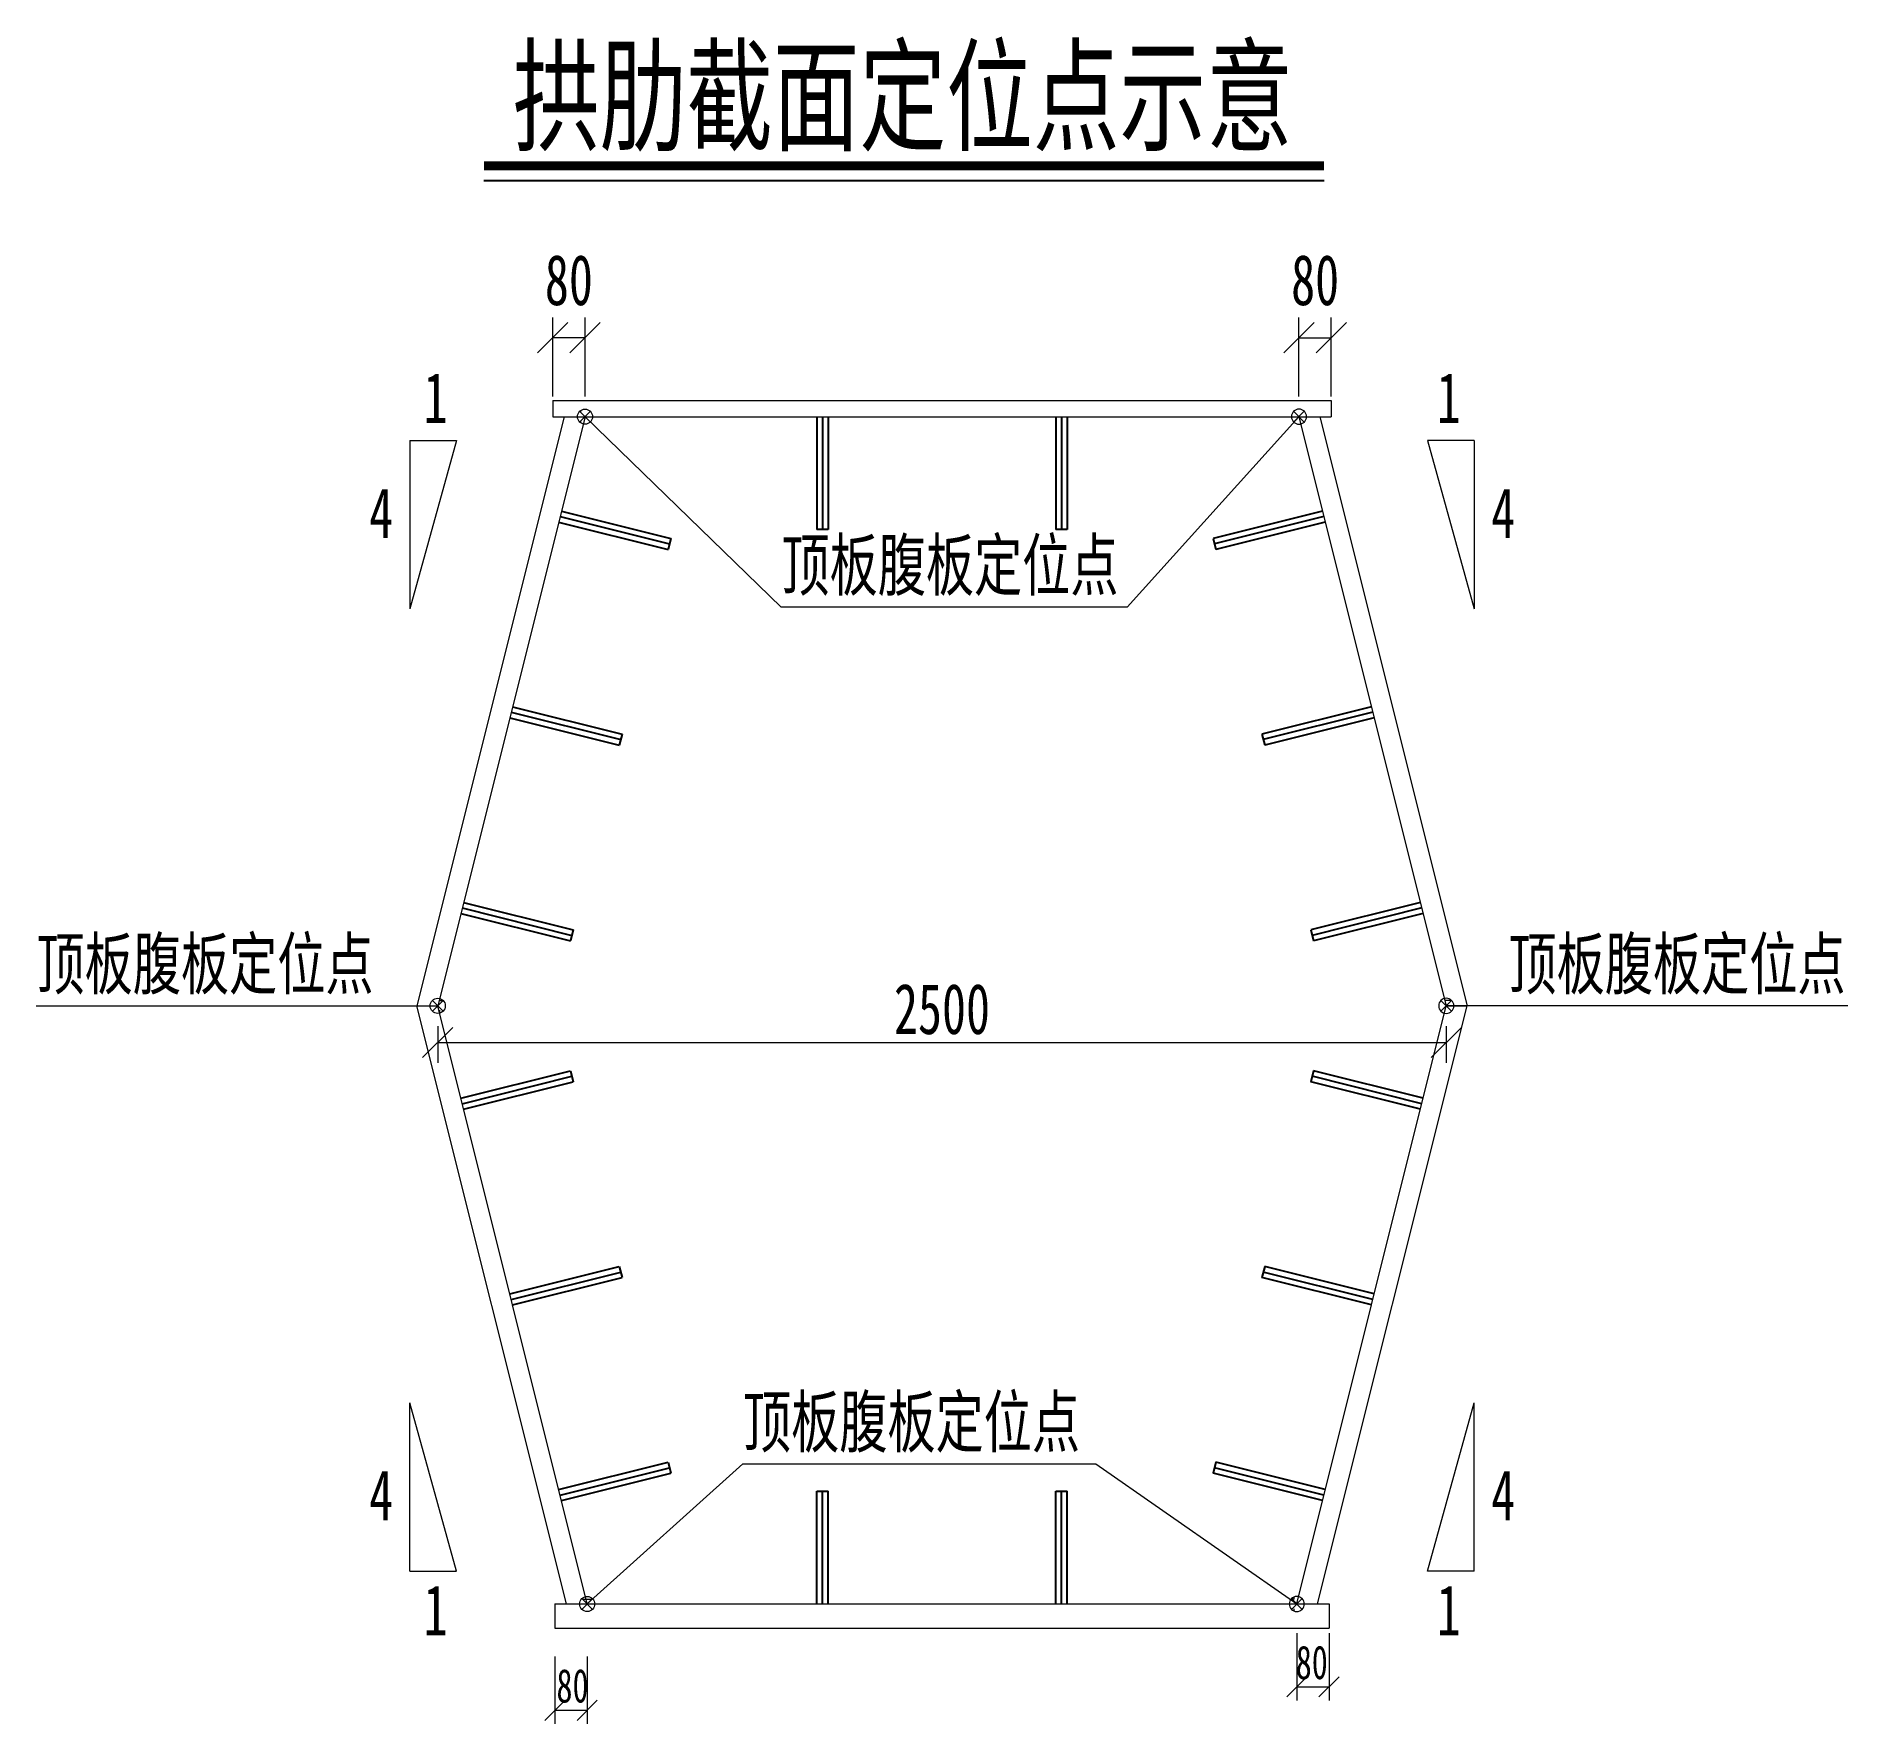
# Model space of a CAD drawing. Header units: millimetres. Extents: x -450182 to -147179, y 306993 to 695793.
# Drawn here: x -151669 to -147179, y 359703 to 363886 of the extents above; entities that cross this region are included whole.
import ezdxf
from ezdxf.enums import TextEntityAlignment as Align

# ---------------------------------------------------------------- set-up
doc = ezdxf.new("R2010")
doc.units = ezdxf.units.MM
doc.header["$PDMODE"] = 34
doc.linetypes.add('CENTER2', pattern=[28.575, 19.05, -3.175, 3.175, -3.175])
doc.layers.get('Defpoints').update_dxf_attribs({"color": 8})
for name, color, linetype, lineweight in [('标注', 4, 'Continuous', 13), ('标注线及字体', 2, 'Continuous', 15), ('横隔板', 6, 'CENTER2', 18), ('细实线', 4, 'Continuous', 15), ('钢板粗线', 1, 'Continuous', 25)]:
    doc.layers.add(name, color=color, linetype=linetype, lineweight=lineweight)
doc.styles.add('111', font='仿宋_GB2312.ttf', dxfattribs={"width": 0.7})
doc.dimstyles.new('200', dxfattribs={"dimscale": 0, "dimtxt": 2.5, "dimasz": 1.5, "dimexe": 1, "dimexo": 1, "dimgap": 0.4, "dimtad": 1, "dimdec": 0, "dimdsep": 46, "dimtxsty": '111', "dimblk": 'OBLIQUE', "dimcen": 0, "dimclrd": 256, "dimclre": 256, "dimclrt": 256, "dimadec": 1, "dimazin": 2, "dimtfac": 1, "dimtdec": 0, "dimtmove": 2, "dimatfit": 3, "dimfxl": 4, "dimfxlon": 1, "dimtolj": 1, "dimlwd": -1, "dimlwe": -1, "dimarcsym": 0})
pattern_1 = [(0, (798.6869, -572.3251), (0, 1.74625), [1.27, -0.47625]), (90, (798.6869, -572.3251), (-1.74625, 1e-16), [1.27, -0.47625])]

msp = doc.modelspace()

# ---------------------------------------------------------------- texts
at = {"layer": '标注', "style": '111', "width": 0.7}
for s, p in [('1', (-150708.9, 362926.8)), ('1', (-148197.5, 362926.8)), ('4', (-150843.9, 362641.7)), ('4', (-148062.5, 362641.7)), ('顶板腹板定位点', (-149821.9, 362512.6)), ('顶板腹板定位点', (-151668.5, 361524.4)), ('顶板腹板定位点', (-148019.7, 361524.4)), ('顶板腹板定位点', (-149917.2, 360389.2)), ('4', (-150843.9, 360207.2)), ('4', (-148062.5, 360207.2)), ('1', (-150708.9, 359922.1)), ('1', (-148197.5, 359922.1))]:
    msp.add_text(s, height=125, dxfattribs=at).set_placement(p)
at = {"layer": '标注线及字体', "color": 0, "style": '111', "width": 0.7}
msp.add_text('拱肋截面定位点示意', height=225, dxfattribs=at).set_placement((-149520.8, 363742.5), align=Align.MIDDLE)

# ---------------------------------------------------------------- blocks, each defined once
blk = doc.blocks.new('_Oblique')
at = {"color": 0, "linetype": 'ByBlock', "lineweight": -2}
blk.add_line((-0.5, -0.5), (0.5, 0.5), dxfattribs=at)
blk = doc.blocks.new('*D587')
at = {"layer": 'Defpoints', "color": 0, "transparency": 16777216}
for p in [(-150383.3, 360000.1), (-150303.3, 360000.1), (-150303.3, 359736.6)]:
    blk.add_point(p, dxfattribs=at)
at = {"layer": '细实线', "transparency": 16777216}
for p, q in [((-150383.3, 359869.9), (-150383.3, 359703.3)), ((-150303.3, 359869.9), (-150303.3, 359703.3)), ((-150383.3, 359736.6), (-150303.3, 359736.6))]:
    blk.add_line(p, q, dxfattribs=at)
at = {"layer": '细实线', "transparency": 16777216, "xscale": 50.00000000000004, "yscale": 50.00000000000004, "zscale": 50.00000000000004, "rotation": 180}
blk.add_blockref('_Oblique', (-150383.3, 359736.6), dxfattribs=at)
at = {"layer": '细实线', "transparency": 16777216, "xscale": 50.00000000000004, "yscale": 50.00000000000004, "zscale": 50.00000000000004}
blk.add_blockref('_Oblique', (-150303.3, 359736.6), dxfattribs=at)
at = {"layer": '细实线', "transparency": 16777216, "insert": (-150339.8, 359796.9), "char_height": 83.33, "attachment_point": 5, "style": '111'}
blk.add_mtext('\\A1;80', dxfattribs=at)
blk = doc.blocks.new('*D586')
at = {"layer": 'Defpoints', "color": 0, "transparency": 16777216}
for p in [(-148544.5, 360000.1), (-148464.5, 360000.1), (-148464.5, 359794.7)]:
    blk.add_point(p, dxfattribs=at)
at = {"layer": '细实线', "transparency": 16777216}
for p, q in [((-148544.5, 359928), (-148544.5, 359761.3)), ((-148464.5, 359928), (-148464.5, 359761.3)), ((-148544.5, 359794.7), (-148464.5, 359794.7))]:
    blk.add_line(p, q, dxfattribs=at)
at = {"layer": '细实线', "transparency": 16777216, "xscale": 50.00000000000004, "yscale": 50.00000000000004, "zscale": 50.00000000000004, "rotation": 180}
blk.add_blockref('_Oblique', (-148544.5, 359794.7), dxfattribs=at)
at = {"layer": '细实线', "transparency": 16777216, "xscale": 50.00000000000004, "yscale": 50.00000000000004, "zscale": 50.00000000000004}
blk.add_blockref('_Oblique', (-148464.5, 359794.7), dxfattribs=at)
at = {"layer": '细实线', "transparency": 16777216, "insert": (-148507.3, 359854.9), "char_height": 83.33, "attachment_point": 5, "style": '111'}
blk.add_mtext('\\A1;80', dxfattribs=at)
blk = doc.blocks.new('28-280加劲 无过焊孔')
at = {"layer": 'Defpoints'}
blk.add_line((0, 0), (0, -280), dxfattribs=at)
at = {"layer": '钢板粗线'}
for p, q in [((-14, 0), (-14, -280)), ((14, 0), (14, -280)), ((14, -280), (-14, -280))]:
    blk.add_line(p, q, dxfattribs=at)
blk = doc.blocks.new('dw')
at = {"layer": '标注'}
h = blk.add_hatch(dxfattribs=at)
h.set_pattern_fill('ANGLE', color=256, scale=0.25)
h.set_pattern_definition(pattern_1)
h.paths.add_polyline_path([(-0.265, 0.265), (0, 0), (0.265, 0.265, 0.414214)])
h = blk.add_hatch(dxfattribs=at)
h.set_pattern_fill('ANGLE', color=256, scale=0.25)
h.set_pattern_definition(pattern_1)
h.paths.add_polyline_path([(0, 0), (-0.265, -0.265, 0.414214), (0.265, -0.265)])
for p, q in [((-0.265, 0.265), (0.265, -0.265)), ((-0.265, -0.265), (0.265, 0.265))]:
    blk.add_line(p, q, dxfattribs=at)
blk.add_circle((0, 0), 0.375, dxfattribs=at)
blk = doc.blocks.new('*D589')
at = {"layer": 'Defpoints', "color": 0, "transparency": 16777216}
for p in [(-150388.8, 363138.3), (-150388.8, 362942.8), (-150308.8, 362942.8)]:
    blk.add_point(p, dxfattribs=at)
at = {"layer": '标注', "transparency": 16777216}
for p, q in [((-150388.8, 362992.8), (-150388.8, 363188.3)), ((-150308.8, 362992.8), (-150308.8, 363188.3)), ((-150308.8, 363138.3), (-150388.8, 363138.3))]:
    blk.add_line(p, q, dxfattribs=at)
at = {"layer": '标注', "transparency": 16777216, "xscale": 75.00000000000014, "yscale": 75.00000000000014, "zscale": 75.00000000000014, "rotation": 180}
blk.add_blockref('_Oblique', (-150388.8, 363138.3), dxfattribs=at)
at = {"layer": '标注', "transparency": 16777216, "xscale": 75.00000000000014, "yscale": 75.00000000000014, "zscale": 75.00000000000014}
blk.add_blockref('_Oblique', (-150308.8, 363138.3), dxfattribs=at)
at = {"layer": '标注', "transparency": 16777216, "insert": (-150348.8, 363280.8), "char_height": 125, "attachment_point": 5, "style": '111'}
blk.add_mtext('\\A1;80', dxfattribs=at)
blk = doc.blocks.new('*D590')
at = {"layer": 'Defpoints', "color": 0, "transparency": 16777216}
for p in [(-148459, 363138.3), (-148539, 362942.8), (-148459, 362942.8)]:
    blk.add_point(p, dxfattribs=at)
at = {"layer": '标注', "transparency": 16777216}
for p, q in [((-148539, 362992.8), (-148539, 363188.3)), ((-148459, 362992.8), (-148459, 363188.3)), ((-148539, 363138.3), (-148459, 363138.3))]:
    blk.add_line(p, q, dxfattribs=at)
at = {"layer": '标注', "transparency": 16777216, "xscale": 75.00000000000014, "yscale": 75.00000000000014, "zscale": 75.00000000000014, "rotation": 180}
blk.add_blockref('_Oblique', (-148539, 363138.3), dxfattribs=at)
at = {"layer": '标注', "transparency": 16777216, "xscale": 75.00000000000014, "yscale": 75.00000000000014, "zscale": 75.00000000000014}
blk.add_blockref('_Oblique', (-148459, 363138.3), dxfattribs=at)
at = {"layer": '标注', "transparency": 16777216, "insert": (-148499, 363280.8), "char_height": 125, "attachment_point": 5, "style": '111'}
blk.add_mtext('\\A1;80', dxfattribs=at)
blk = doc.blocks.new('*D591')
at = {"layer": 'Defpoints', "color": 0, "transparency": 16777216}
for p in [(-150673.9, 361482.6), (-148173.9, 361482.6), (-148173.9, 361391.7)]:
    blk.add_point(p, dxfattribs=at)
at = {"layer": '标注', "transparency": 16777216}
for p, q in [((-150673.9, 361432.6), (-150673.9, 361341.7)), ((-150673.9, 361391.7), (-148173.9, 361391.7)), ((-148173.9, 361432.6), (-148173.9, 361341.7))]:
    blk.add_line(p, q, dxfattribs=at)
at = {"layer": '标注', "transparency": 16777216, "xscale": 75.00000000000014, "yscale": 75.00000000000014, "zscale": 75.00000000000014, "rotation": 180}
blk.add_blockref('_Oblique', (-150673.9, 361391.7), dxfattribs=at)
at = {"layer": '标注', "transparency": 16777216, "xscale": 75.00000000000014, "yscale": 75.00000000000014, "zscale": 75.00000000000014}
blk.add_blockref('_Oblique', (-148173.9, 361391.7), dxfattribs=at)
at = {"layer": '标注', "transparency": 16777216, "insert": (-149423.9, 361474.2), "char_height": 125, "attachment_point": 5, "style": '111'}
blk.add_mtext('\\A1;2500', dxfattribs=at)

# ---------------------------------------------------------------- dimensions: what is measured, and where the dimension line sits
at = {"layer": '标注'}
for base, p1, p2, picture, middle in [((-150388.8, 363138.3), (-150308.8, 362942.8), (-150388.8, 362942.8), '*D589', (-150348.8, 363280.8)), ((-148173.9, 361391.7), (-150673.9, 361482.6), (-148173.9, 361482.6), '*D591', (-149423.9, 361474.2))]:
    dim = msp.add_linear_dim(base=base, p1=p1, p2=p2, dimstyle='200', override={"dimscale": 50, "dimfxl": 3, "dimarcsym": 1}, dxfattribs=at)
    dim.commit()
    dim.dimension.update_dxf_attribs({"geometry": picture, "text_midpoint": middle})
dim = msp.add_linear_dim(base=(-148459, 363138.3), p1=(-148539, 362942.8), p2=(-148459, 362942.8), angle=180, dimstyle='200', override={"dimscale": 50, "dimfxl": 3, "dimarcsym": 1}, dxfattribs=at)
dim.commit()
dim.dimension.update_dxf_attribs({"geometry": '*D590', "text_midpoint": (-148499, 363280.8)})
at = {"layer": '细实线'}
for base, p1, p2, picture, middle in [((-150303.3, 359736.6), (-150383.3, 360000.1), (-150303.3, 360000.1), '*D587', (-150339.8, 359796.9)), ((-148464.5, 359794.7), (-148544.5, 360000.1), (-148464.5, 360000.1), '*D586', (-148507.3, 359854.9))]:
    dim = msp.add_linear_dim(base=base, p1=p1, p2=p2, angle=0, dimstyle='200', override={"dimscale": 33.333333, "dimarcsym": 1}, dxfattribs=at)
    dim.commit()
    dim.dimension.update_dxf_attribs({"geometry": picture, "text_midpoint": middle, "dimtype": 161})

# ---------------------------------------------------------------- linework, layer by layer
at = {"color": 4}
msp.add_line((-150559.4, 363528.5), (-148476.8, 363528.5), dxfattribs=at)
at = {"color": 6, "const_width": 21.6}
msp.add_lwpolyline([(-150559.4, 363564.5), (-148476.8, 363564.5)], dxfattribs=at)
at = {"layer": '标注'}
for p, q in [((-149822.5, 362470.7), (-150308.8, 362942.8)), ((-148539, 362942.8), (-148965.3, 362470.7)), ((-150743.4, 362884.1), (-150743.4, 362466.7)), ((-150743.4, 362884.1), (-150627.7, 362884.1)), ((-150627.7, 362884.1), (-150743.4, 362466.7)), ((-148104.4, 362884.1), (-148220.1, 362884.1)), ((-148220.1, 362884.1), (-148104.4, 362466.7)), ((-148104.4, 362884.1), (-148104.4, 362466.7)), ((-148965.3, 362470.7), (-149822.5, 362470.7)), ((-151669.1, 361482.6), (-150725.4, 361482.6)), ((-147178.7, 361482.6), (-148122.4, 361482.6)), ((-150743.4, 360081.1), (-150743.4, 360498.4)), ((-150627.7, 360081.1), (-150743.4, 360498.4)), ((-148220.1, 360081.1), (-148104.4, 360498.4)), ((-148104.4, 360081.1), (-148104.4, 360498.4)), ((-150303.3, 360000.1), (-149917.8, 360347.4)), ((-149917.8, 360347.4), (-149042.9, 360347.4)), ((-149042.9, 360347.4), (-148544.5, 360000.1)), ((-150743.4, 360081.1), (-150627.7, 360081.1)), ((-148104.4, 360081.1), (-148220.1, 360081.1))]:
    msp.add_line(p, q, dxfattribs=at)
at = {"layer": '横隔板', "color": 2, "ltscale": 550}
for p, q in [((-150388.8, 362982.8), (-148459, 362982.8)), ((-150388.8, 362982.8), (-150388.8, 362942.8)), ((-148459, 362982.8), (-148459, 362942.8)), ((-150360.4, 362942.8), (-150725.4, 361482.6)), ((-150308.8, 362942.8), (-150673.9, 361482.6)), ((-150388.8, 362942.8), (-148459, 362942.8)), ((-148539, 362942.8), (-148173.9, 361482.6)), ((-148487.4, 362942.8), (-148122.4, 361482.6)), ((-150354.8, 360000.1), (-150725.4, 361482.6)), ((-150725.4, 361482.6), (-150673.9, 361482.6)), ((-150303.3, 360000.1), (-150673.9, 361482.6)), ((-148544.5, 360000.1), (-148173.9, 361482.6)), ((-148493, 360000.1), (-148122.4, 361482.6)), ((-148173.9, 361482.6), (-148122.4, 361482.6)), ((-148122.4, 361482.6), (-148173.9, 361482.6)), ((-150383.3, 360000.1), (-148464.5, 360000.1)), ((-150383.3, 360000.1), (-150383.3, 359940.1)), ((-148464.5, 360000.1), (-148464.5, 359940.1)), ((-150383.3, 359940.1), (-148464.5, 359940.1))]:
    msp.add_line(p, q, dxfattribs=at)

# ---------------------------------------------------------------- block references
at = {"layer": '标注', "yscale": 50, "zscale": 50}
for p, xscale in [((-150308.8, 362942.8), 50), ((-148539, 362942.8), -50), ((-150673.9, 361482.6), 50), ((-148173.9, 361482.6), -50), ((-150303.3, 360000.1), 50), ((-148544.5, 360000.1), -50)]:
    msp.add_blockref('dw', p, dxfattribs=dict(at, xscale=xscale))
at = {"layer": '细实线'}
for p in [(-149720.4, 362942.8), (-149127.4, 362942.8)]:
    msp.add_blockref('28-280加劲 无过焊孔', p, dxfattribs=at)
for p, rotation in [((-150370.7, 362695.2), 75.96375653227534), ((-150492, 362210.2), 75.96375653227534), ((-150613.3, 361725.1), 75.96375653227534), ((-150613.3, 361240), 104.0362434683023), ((-150492, 360755), 104.0362434683023), ((-150370.7, 360269.9), 104.0362434683023), ((-149720.4, 360000.1), 180.0000000000243), ((-149127.4, 360000.1), 180.0000000000243)]:
    msp.add_blockref('28-280加劲 无过焊孔', p, dxfattribs=dict(at, rotation=rotation))
at = {"layer": '细实线', "xscale": -1}
for p, rotation in [((-148477.1, 362695.2), 284.0362434677247), ((-148355.8, 362210.2), 284.0362434677247), ((-148234.5, 361725.1), 284.0362434677247), ((-148234.5, 361240), 255.9637565316977), ((-148355.8, 360755), 255.9637565316977), ((-148477.1, 360269.9), 255.9637565316977)]:
    msp.add_blockref('28-280加劲 无过焊孔', p, dxfattribs=dict(at, rotation=rotation))

msp.set_redraw_order([(e.dxf.handle, doc.entitydb.next_handle()) for e in msp.query("TEXT MTEXT ATTDEF DIMENSION ARC_DIMENSION")])  # texts and dimensions are drawn at this point

doc.saveas('drawing.dxf')
